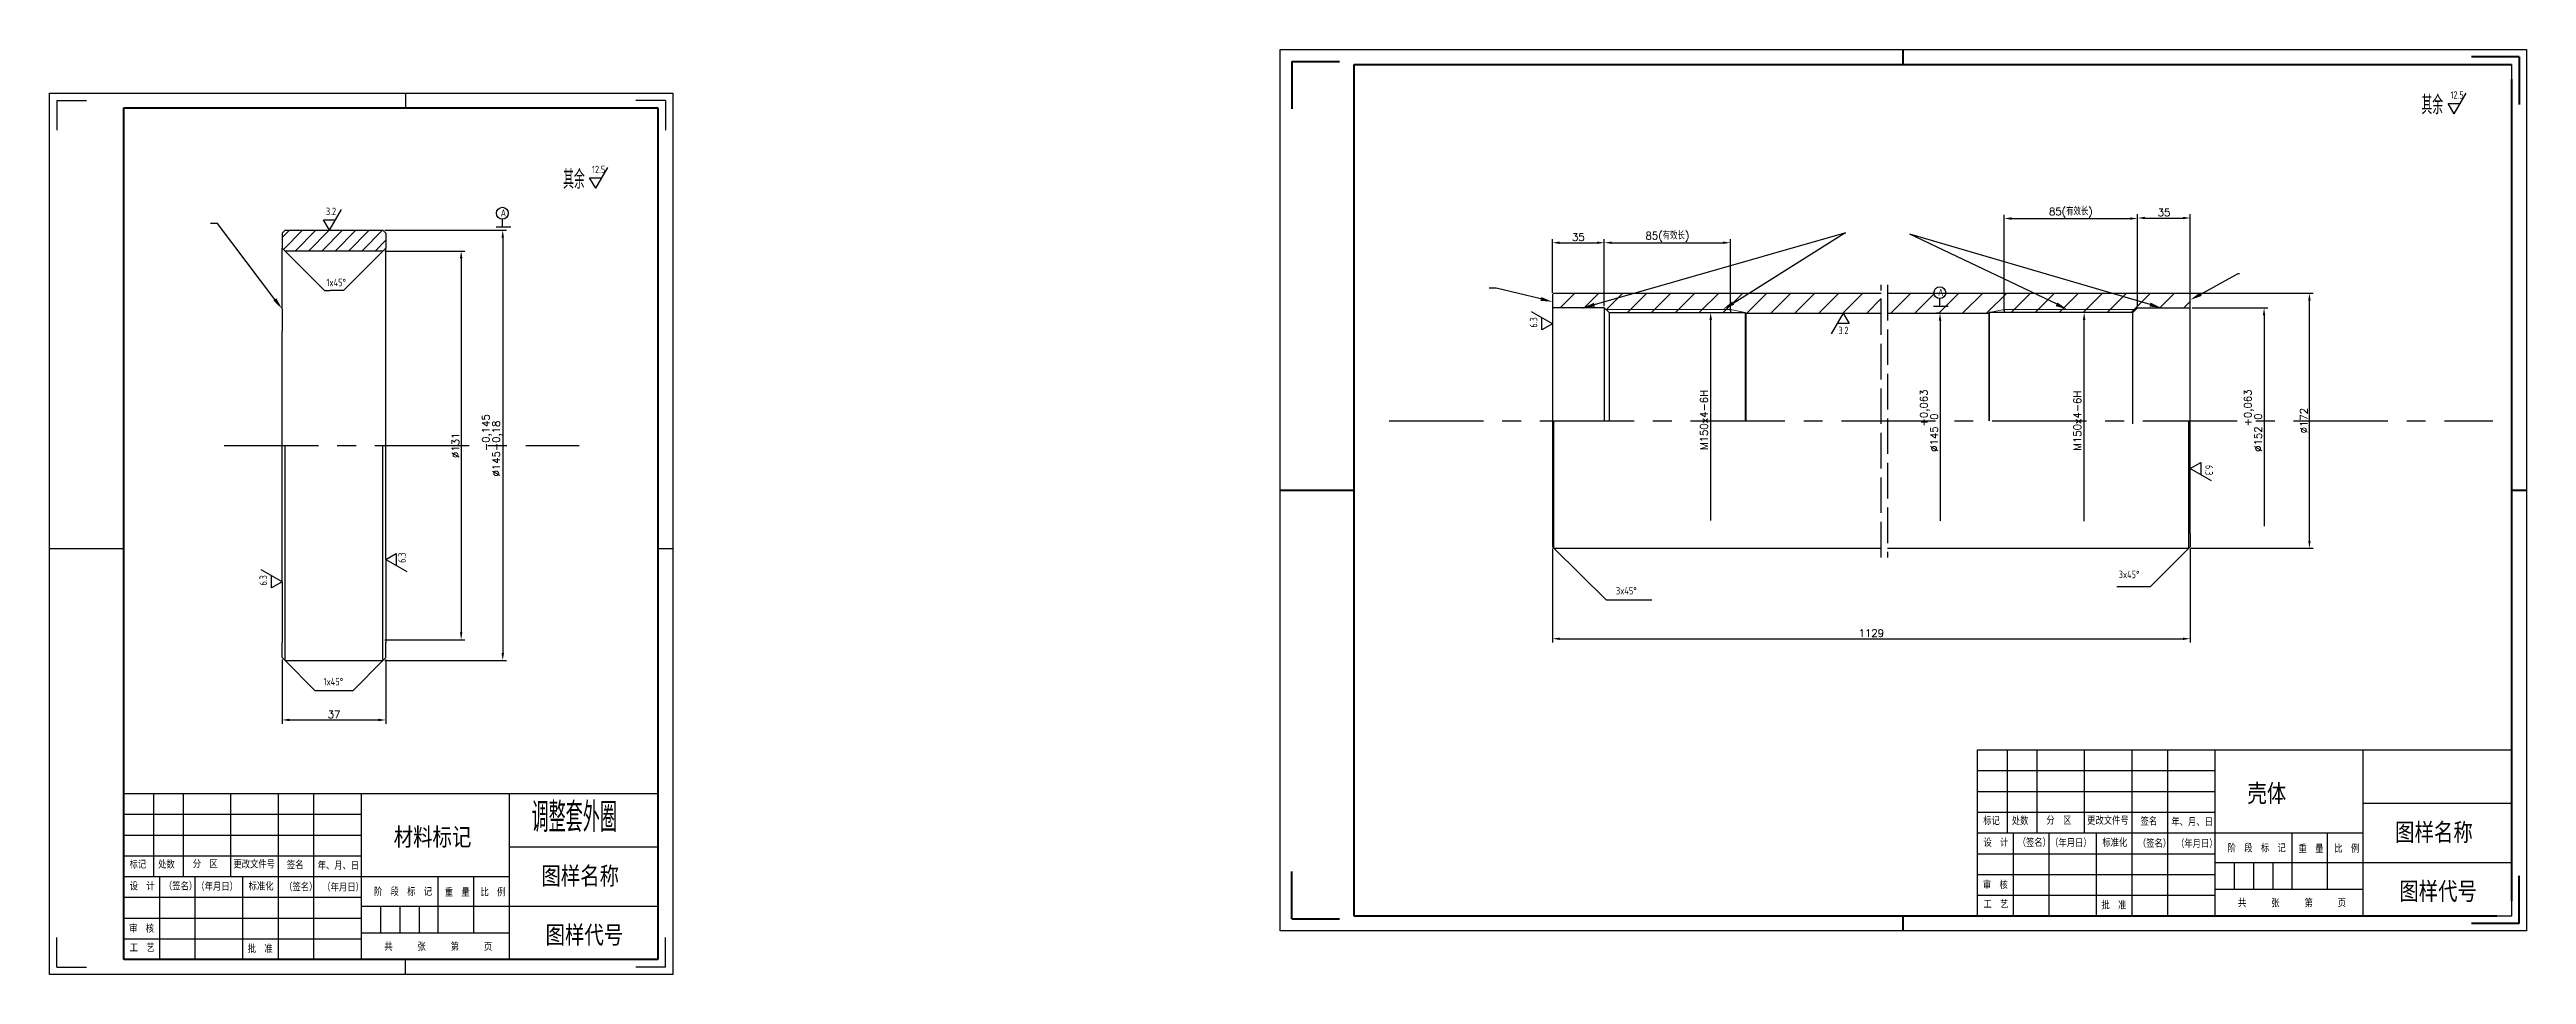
# Model space of a CAD drawing. Header units: millimetres. Extents: x 436 to 5898, y 1945 to 3729.
# Drawn here: x 1059 to 1893, y 2532 to 2844 of the extents above; entities that cross this region are included whole.
import ezdxf
from ezdxf import colors
from ezdxf.entities.mleader import LeaderData, LeaderLine
from ezdxf.math import Vec2, Vec3

# ---------------------------------------------------------------- set-up
doc = ezdxf.new("R2010")
doc.units = ezdxf.units.MM
doc.linetypes.add('ACAD_ISO02W100', pattern=[15, 12, -3])
doc.linetypes.add('CENTER', pattern=[50.8, 31.75, -6.35, 6.35, -6.35])
for name, color, linetype, lineweight in [('中心线层', 1, 'CENTER', 25), ('剖面线', 2, 'Continuous', 15), ('总内框线', 7, 'Continuous', 50), ('总外框线', 7, 'Continuous', 30), ('标注层', 3, 'Continuous', 25), ('细线层', 6, 'Continuous', 20), ('虚线层', 4, 'ACAD_ISO02W100', 25)]:
    doc.layers.add(name, color=color, linetype=linetype, lineweight=lineweight)
doc.styles.get("Standard").update_dxf_attribs({"font": 'txt', "bigfont": 'gbcbig.shx'})
doc.styles.add('陈杰（2）', font='gbenor.shx', dxfattribs={"width": 0.8, "bigfont": 'gbcbig.shx'})
doc.dimstyles.new('123', dxfattribs={"dimtxt": 2.5, "dimasz": 2.5, "dimexe": 1.25, "dimexo": 0.625, "dimtad": 1, "dimdec": 3, "dimtxsty": 'Standard', "dimcen": 2.5, "dimadec": 0, "dimazin": 0, "dimtol": 1, "dimtp": -0.145, "dimtm": 0.18, "dimtfac": 1, "dimtdec": 3, "dimtmove": 1, "dimatfit": 3, "dimfxl": 1, "dimarcsym": 0})
doc.dimstyles.new('ISO-25', dxfattribs={"dimtxt": 2.5, "dimasz": 2.5, "dimexe": 1.25, "dimexo": 0.625, "dimtad": 1, "dimdec": 3, "dimlfac": 2.222222, "dimtxsty": 'Standard', "dimcen": 2.5, "dimadec": 0, "dimazin": 0, "dimtp": -0.145, "dimtm": 0.18, "dimtfac": 1, "dimtdec": 3, "dimtmove": 1, "dimatfit": 3, "dimfxl": 1, "dimarcsym": 0})
doc.dimstyles.new('壳体', dxfattribs={"dimtxt": 2.5, "dimasz": 2.5, "dimexe": 1.25, "dimexo": 0.625, "dimtad": 1, "dimdec": 1, "dimlfac": 2, "dimtxsty": 'Standard', "dimcen": 2.5, "dimadec": 0, "dimazin": 0, "dimtp": -0.145, "dimtm": 0.18, "dimtfac": 1, "dimtdec": 1, "dimtmove": 1, "dimatfit": 3, "dimfxl": 1, "dimarcsym": 0})

msp = doc.modelspace()

# ---------------------------------------------------------------- texts
at = {"width": 93.0192856, "attachment_point": 1, "style": '陈杰（2）'}
for s, insert, char_height in [('{\\fSimSun|b0|i0|c134|p2;壳体}', (1799.26841, 2596.10786), 6), ('{\\fSimSun|b0|i0|c134|p2;材料标记}', (1174.61732, 2581.4051), 6), ('{\\fSimSun|b0|i0|c134|p2;标记}', (1710.25589, 2585.18658), 2.5), ('{\\fSimSun|b0|i0|c134|p2;处数}', (1719.87703, 2585.20148), 2.5), ('{\\fSimSun|b0|i0|c134|p2;分\u3000区}', (1731.53798, 2585.32564), 2.5), ('{\\fSimSun|b0|i0|c134|p2;更改文件号}', (1745.27275, 2585.27101), 2.5), ('{\\fSimSun|b0|i0|c134|p2;签名}', (1763.25714, 2585.01275), 2.5), ('{\\fSimSun|b0|i0|c134|p2;年、月、日}', (1773.65171, 2584.81906), 2.5), ('{\\fSimSun|b0|i0|c134|p2;图样名称}', (1849.03145, 2582.98146), 6), ('{\\fSimSun|b0|i0|c134|p2;标记}', (1085.6048, 2570.48381), 2.5), ('{\\fSimSun|b0|i0|c134|p2;处数}', (1095.22593, 2570.49871), 2.5), ('{\\fSimSun|b0|i0|c134|p2;分\u3000区}', (1106.88689, 2570.62287), 2.5), ('{\\fSimSun|b0|i0|c134|p2;更改文件号}', (1120.62166, 2570.56824), 2.5), ('{\\fSimSun|b0|i0|c134|p2;设\u3000计}', (1710.31538, 2577.84612), 2.5), ('{\\fSimSun|b0|i0|c134|p2;（签名）}', (1721.85735, 2577.84612), 2.5), ('{\\fSimSun|b0|i0|c134|p2;\u3000（年月日）}', (1729.98262, 2577.73189), 2.5), ('{\\fSimSun|b0|i0|c134|p2;标准化}', (1750.38929, 2577.83122), 2.5), ('{\\fSimSun|b0|i0|c134|p2;（签名）}', (1762.35622, 2577.5829), 2.5), ('{\\fSimSun|b0|i0|c134|p2;（年月日）}', (1775.22407, 2577.48357), 2.5), ('{\\fSimSun|b0|i0|c134|p2;阶\u3000段\u3000标\u3000记}', (1792.60501, 2575.99859), 2.5), ('{\\fSimSun|b0|i0|c134|p2;重\u3000量}', (1816.48787, 2575.77013), 2.5), ('{\\fSimSun|b0|i0|c134|p2;比\u3000例}', (1828.53979, 2575.83966), 2.5), ('{\\fSimSun|b0|i0|c134|p2;设\u3000计}', (1085.66429, 2563.14335), 2.5), ('{\\fSimSun|b0|i0|c134|p2;（签名）}', (1097.20626, 2563.14335), 2.5), ('{\\fSimSun|b0|i0|c134|p2;\u3000（年月日）}', (1105.33153, 2563.02912), 2.5), ('{\\fSimSun|b0|i0|c134|p2;标准化}', (1125.7382, 2563.12845), 2.5), ('{\\fSimSun|b0|i0|c134|p2;签名}', (1138.60605, 2570.30998), 2.5), ('{\\fSimSun|b0|i0|c134|p2;（签名）}', (1137.70513, 2562.88013), 2.5), ('{\\fSimSun|b0|i0|c134|p2;年、月、日}', (1149.00062, 2570.11629), 2.5), ('{\\fSimSun|b0|i0|c134|p2;（年月日）}', (1150.57297, 2562.7808), 2.5), ('{\\fSimSun|b0|i0|c134|p2;图样名称}', (1224.38036, 2568.27869), 6), ('{\\fSimSun|b0|i0|c134|p2;审\u3000核}', (1710.1114, 2563.57743), 2.5), ('{\\fSimSun|b0|i0|c134|p2;图样代号}', (1850.43383, 2563.10561), 6), ('{\\fSimSun|b0|i0|c134|p2;阶\u3000段\u3000标\u3000记}', (1167.95392, 2561.29582), 2.5), ('{\\fSimSun|b0|i0|c134|p2;重\u3000量}', (1191.83678, 2561.06737), 2.5), ('{\\fSimSun|b0|i0|c134|p2;比\u3000例}', (1203.8887, 2561.1369), 2.5), ('{\\fSimSun|b0|i0|c134|p2;工\u3000艺}', (1710.31538, 2557.09121), 2.5), ('{\\fSimSun|b0|i0|c134|p2;批\u3000准}', (1750.08332, 2556.77335), 2.5), ('{\\fSimSun|b0|i0|c134|p2;共\u3000\u3000\u3000张\u3000\u3000\u3000第\u3000\u3000\u3000页}', (1796.0982, 2557.47362), 2.5), ('{\\fSimSun|b0|i0|c134|p2;审\u3000核}', (1085.46031, 2548.87466), 2.5), ('{\\fSimSun|b0|i0|c134|p2;图样代号}', (1225.78274, 2548.40284), 6), ('{\\fSimSun|b0|i0|c134|p2;工\u3000艺}', (1085.66429, 2542.38844), 2.5), ('{\\fSimSun|b0|i0|c134|p2;批\u3000准}', (1125.43223, 2542.07058), 2.5), ('{\\fSimSun|b0|i0|c134|p2;共\u3000\u3000\u3000张\u3000\u3000\u3000第\u3000\u3000\u3000页}', (1171.4471, 2542.77086), 2.5)]:
    msp.add_mtext(s, dxfattribs=dict(at, insert=insert, char_height=char_height))
at = {"layer": '总内框线', "insert": (1221.06402, 2590.00513), "char_height": 10, "attachment_point": 1, "style": '陈杰（2）'}
msp.add_mtext_dynamic_manual_height_columns('调整套外圈', width=39.5489791, gutter_width=99.96479, heights=[0], dxfattribs=at)
at = {"layer": '标注层', "char_height": 2.5, "attachment_point": 1, "style": '陈杰（2）'}
for s, width, insert in [('12.5', 12.1429296, (1867.66543, 2829.68195)), ('12.5', 12.1429296, (1241.43626, 2804.59052)), ('3.2', 12.1429296, (1151.78766, 2790.44314)), ('A', 6.3818089, (1210.65242, 2789.96199)), ('1x45°', 12.1429296, (1151.95031, 2766.48688)), ('A', 6.3818089, (1695.0169, 2763.17457)), ('3.2', 12.1429296, (1661.43735, 2750.3347)), ('3x45°', 12.1429296, (1586.48962, 2662.60957)), ('3x45°', 12.1429296, (1755.89633, 2668.08886)), ('1x45°', 12.1429296, (1150.99739, 2631.9702))]:
    msp.add_mtext_dynamic_manual_height_columns(s, width=width, gutter_width=99.96479, heights=[0], dxfattribs=dict(at, insert=insert))
at = {"layer": '标注层', "char_height": 6.3335, "width": 11.0974874, "attachment_point": 1, "style": '陈杰（2）'}
for insert in [(1857.93354, 2828.24616), (1231.70437, 2803.15473)]:
    msp.add_mtext('其余', dxfattribs=dict(at, insert=insert))
at = {"layer": '标注层', "char_height": 2.5, "attachment_point": 1, "style": '陈杰（2）'}
for insert, rotation in [((1557.46421, 2750.01545), 90), ((1787.62591, 2703.74563), 270), ((1176.18633, 2670.75032), 90), ((1129.39743, 2663.09905), 90)]:
    msp.add_mtext_dynamic_manual_height_columns('6.3', width=12.1429296, gutter_width=99.96479, heights=[0], dxfattribs=dict(at, insert=insert, rotation=rotation))
at = {"layer": '标注层', "char_height": 2.5, "attachment_point": 5, "rotation": 90}
for s, insert in [('M150x4-6H', (1616.15757, 2718.91119)), ('%%C145\\S+0,063^  0;', (1691.95108, 2718.6721)), ('M150x4-6H', (1741.96155, 2718.6721)), ('%%C152\\S+0,063^  0;', (1801.12942, 2718.6721))]:
    msp.add_mtext(s, dxfattribs=dict(at, insert=insert))

# ---------------------------------------------------------------- blocks, each defined once
blk = doc.blocks.new('*D14')
at = {"layer": 'Defpoints', "color": 0, "transparency": 16777216}
for p in [(1779.53, 2761.67), (1820.17, 2761.67), (1779.53, 2675.67)]:
    blk.add_point(p, dxfattribs=at)
at = {"layer": '标注层', "color": 0, "lineweight": -2, "transparency": 16777216}
for p, q in [((1780.15, 2761.67), (1821.42, 2761.67)), ((1820.17, 2678.17), (1820.17, 2759.17)), ((1780.15, 2675.67), (1821.42, 2675.67))]:
    blk.add_line(p, q, dxfattribs=at)
at = {"layer": '标注层', "color": 0, "transparency": 16777216}
for points in [[(1819.75, 2759.17), (1820.58, 2759.17), (1820.17, 2761.67)], [(1819.75, 2678.17), (1820.58, 2678.17), (1820.17, 2675.67)]]:
    blk.add_solid(points, dxfattribs=at)
at = {"layer": '标注层', "color": 0, "transparency": 16777216, "insert": (1818.29, 2718.67), "char_height": 2.5, "attachment_point": 5, "rotation": 90}
blk.add_mtext('%%C172', dxfattribs=at)
blk = doc.blocks.new('*D15')
at = {"layer": 'Defpoints', "color": 0, "transparency": 16777216}
for p in [(1625.07, 2778.64), (1582.57, 2756.67), (1625.07, 2755.09)]:
    blk.add_point(p, dxfattribs=at)
at = {"layer": '标注层', "color": 0, "lineweight": -2, "transparency": 16777216}
for p, q in [((1582.57, 2757.3), (1582.57, 2779.89)), ((1625.07, 2755.71), (1625.07, 2779.89)), ((1585.07, 2778.64), (1622.57, 2778.64))]:
    blk.add_line(p, q, dxfattribs=at)
at = {"layer": '标注层', "color": 0, "transparency": 16777216}
for points in [[(1585.07, 2779.06), (1585.07, 2778.23), (1582.57, 2778.64)], [(1622.57, 2779.06), (1622.57, 2778.23), (1625.07, 2778.64)]]:
    blk.add_solid(points, dxfattribs=at)
at = {"layer": '标注层', "color": 0, "transparency": 16777216, "insert": (1603.82, 2780.6), "char_height": 2.5, "attachment_point": 5}
blk.add_mtext('85(有效长)', dxfattribs=at)
blk = doc.blocks.new('*D32')
at = {"layer": 'Defpoints', "color": 0, "transparency": 16777216}
for p in [(1171, 2775.84), (1171, 2644.84), (1197.35, 2644.84)]:
    blk.add_point(p, dxfattribs=at)
at = {"layer": '标注层', "color": 0, "lineweight": -2, "transparency": 16777216}
for p, q in [((1171.62, 2775.84), (1198.6, 2775.84)), ((1197.35, 2773.34), (1197.35, 2647.34)), ((1171.62, 2644.84), (1198.6, 2644.84))]:
    blk.add_line(p, q, dxfattribs=at)
at = {"layer": '标注层', "color": 0, "transparency": 16777216}
for points in [[(1196.94, 2773.34), (1197.77, 2773.34), (1197.35, 2775.84)], [(1196.94, 2647.34), (1197.77, 2647.34), (1197.35, 2644.84)]]:
    blk.add_solid(points, dxfattribs=at)
at = {"layer": '标注层', "color": 0, "transparency": 16777216, "insert": (1195.48, 2710.34), "char_height": 2.5, "attachment_point": 5, "rotation": 90}
blk.add_mtext('%%C131', dxfattribs=at)
blk = doc.blocks.new('*D33')
at = {"layer": 'Defpoints', "color": 0, "transparency": 16777216}
for p in [(1137, 2638.84), (1172, 2638.84), (1172, 2617.81)]:
    blk.add_point(p, dxfattribs=at)
at = {"layer": '标注层', "color": 0, "lineweight": -2, "transparency": 16777216}
for p, q in [((1137, 2638.22), (1137, 2616.56)), ((1172, 2638.22), (1172, 2616.56)), ((1139.5, 2617.81), (1169.5, 2617.81))]:
    blk.add_line(p, q, dxfattribs=at)
at = {"layer": '标注层', "color": 0, "transparency": 16777216}
for points in [[(1139.5, 2618.23), (1139.5, 2617.4), (1137, 2617.81)], [(1169.5, 2618.23), (1169.5, 2617.4), (1172, 2617.81)]]:
    blk.add_solid(points, dxfattribs=at)
at = {"layer": '标注层', "color": 0, "transparency": 16777216, "insert": (1154.5, 2619.69), "char_height": 2.5, "attachment_point": 5}
blk.add_mtext('37', dxfattribs=at)
blk = doc.blocks.new('*D34')
at = {"layer": 'Defpoints', "color": 0, "transparency": 16777216}
for p in [(1171, 2782.84), (1171, 2637.84), (1211.37, 2637.84)]:
    blk.add_point(p, dxfattribs=at)
at = {"layer": '标注层', "color": 0, "lineweight": -2, "transparency": 16777216}
for p, q in [((1171.62, 2782.84), (1212.62, 2782.84)), ((1211.37, 2780.34), (1211.37, 2640.34)), ((1171.62, 2637.84), (1212.62, 2637.84))]:
    blk.add_line(p, q, dxfattribs=at)
at = {"layer": '标注层', "color": 0, "transparency": 16777216}
for points in [[(1210.95, 2780.34), (1211.78, 2780.34), (1211.37, 2782.84)], [(1210.95, 2640.34), (1211.78, 2640.34), (1211.37, 2637.84)]]:
    blk.add_solid(points, dxfattribs=at)
at = {"layer": '标注层', "color": 0, "transparency": 16777216, "insert": (1207.41, 2710.34), "char_height": 2.5, "attachment_point": 5, "rotation": 90}
blk.add_mtext('%%C145\\S-0,145^ -0,18;', dxfattribs=at)
blk = doc.blocks.new('*D37')
at = {"layer": 'Defpoints', "color": 0, "transparency": 16777216}
for p in [(1582.57, 2778.64), (1565.07, 2761.17), (1582.57, 2756.67)]:
    blk.add_point(p, dxfattribs=at)
at = {"layer": '标注层', "color": 0, "lineweight": -2, "transparency": 16777216}
for p, q in [((1565.07, 2761.8), (1565.07, 2779.89)), ((1582.57, 2757.3), (1582.57, 2779.89)), ((1567.57, 2778.64), (1580.07, 2778.64))]:
    blk.add_line(p, q, dxfattribs=at)
at = {"layer": '标注层', "color": 0, "transparency": 16777216}
for points in [[(1567.57, 2779.06), (1567.57, 2778.23), (1565.07, 2778.64)], [(1580.07, 2779.06), (1580.07, 2778.23), (1582.57, 2778.64)]]:
    blk.add_solid(points, dxfattribs=at)
at = {"layer": '标注层', "color": 0, "transparency": 16777216, "insert": (1573.82, 2780.52), "char_height": 2.5, "attachment_point": 5}
blk.add_mtext('35', dxfattribs=at)
blk = doc.blocks.new('*D40')
at = {"layer": 'Defpoints', "color": 0, "transparency": 16777216}
for p in [(1780.03, 2786.97), (1762.28, 2756.67), (1780.03, 2756.67)]:
    blk.add_point(p, dxfattribs=at)
at = {"layer": '标注层', "color": 0, "lineweight": -2, "transparency": 16777216}
for p, q in [((1762.28, 2757.3), (1762.28, 2788.22)), ((1780.03, 2757.3), (1780.03, 2788.22)), ((1764.78, 2786.97), (1777.53, 2786.97))]:
    blk.add_line(p, q, dxfattribs=at)
at = {"layer": '标注层', "color": 0, "transparency": 16777216}
for points in [[(1764.78, 2787.38), (1764.78, 2786.55), (1762.28, 2786.97)], [(1777.53, 2787.38), (1777.53, 2786.55), (1780.03, 2786.97)]]:
    blk.add_solid(points, dxfattribs=at)
at = {"layer": '标注层', "color": 0, "transparency": 16777216, "insert": (1771.15, 2788.84), "char_height": 2.5, "attachment_point": 5}
blk.add_mtext('35', dxfattribs=at)
blk = doc.blocks.new('*D41')
at = {"layer": 'Defpoints', "color": 0, "transparency": 16777216}
for p in [(1762.28, 2786.8), (1717.28, 2755.09), (1762.28, 2756.67)]:
    blk.add_point(p, dxfattribs=at)
at = {"layer": '标注层', "color": 0, "lineweight": -2, "transparency": 16777216}
for p, q in [((1717.28, 2755.71), (1717.28, 2788.05)), ((1762.28, 2757.3), (1762.28, 2788.05)), ((1719.78, 2786.8), (1759.78, 2786.8))]:
    blk.add_line(p, q, dxfattribs=at)
at = {"layer": '标注层', "color": 0, "transparency": 16777216}
for points in [[(1719.78, 2787.21), (1719.78, 2786.38), (1717.28, 2786.8)], [(1759.78, 2787.21), (1759.78, 2786.38), (1762.28, 2786.8)]]:
    blk.add_solid(points, dxfattribs=at)
at = {"layer": '标注层', "color": 0, "transparency": 16777216, "insert": (1739.78, 2788.75), "char_height": 2.5, "attachment_point": 5}
blk.add_mtext('85(有效长)', dxfattribs=at)
blk = doc.blocks.new('*D42')
at = {"layer": 'Defpoints', "color": 0, "transparency": 16777216}
for p in [(1565.07, 2676.17), (1780.03, 2676.17), (1780.03, 2645.18)]:
    blk.add_point(p, dxfattribs=at)
at = {"layer": '标注层', "color": 0, "lineweight": -2, "transparency": 16777216}
for p, q in [((1565.07, 2675.55), (1565.07, 2643.93)), ((1780.03, 2675.55), (1780.03, 2643.93)), ((1567.57, 2645.18), (1777.53, 2645.18))]:
    blk.add_line(p, q, dxfattribs=at)
at = {"layer": '标注层', "color": 0, "transparency": 16777216}
for points in [[(1567.57, 2645.59), (1567.57, 2644.76), (1565.07, 2645.18)], [(1777.53, 2645.59), (1777.53, 2644.76), (1780.03, 2645.18)]]:
    blk.add_solid(points, dxfattribs=at)
at = {"layer": '标注层', "color": 0, "transparency": 16777216, "insert": (1672.55, 2647.05), "char_height": 2.5, "attachment_point": 5}
blk.add_mtext('1129', dxfattribs=at)

# ---------------------------------------------------------------- dimensions: what is measured, and where the dimension line sits
at = {"layer": '标注层'}
for base, p1, p2, text, dimstyle, picture, middle in [((1762.2751, 2786.79516), (1717.2751, 2755.0896), (1762.2751, 2756.6721), '85(有效长)', '壳体', '*D41', (1739.7751, 2788.75288)), ((1780.0251, 2786.96683), (1762.2751, 2756.6721), (1780.0251, 2756.6721), '35', '壳体', '*D40', (1771.1501, 2788.84183)), ((1625.06503, 2778.64389), (1582.56503, 2756.6721), (1625.06503, 2755.0896), '85(有效长)', '壳体', '*D15', (1603.81503, 2780.60161)), ((1780.0251, 2645.17653), (1565.06503, 2676.1721), (1780.0251, 2676.1721), '1129', '壳体', '*D42', (1672.54506, 2647.05153)), ((1171.99824, 2617.81362), (1136.99824, 2638.84233), (1171.99824, 2638.84233), '37', 'ISO-25', '*D33', (1154.49824, 2619.68862))]:
    dim = msp.add_linear_dim(base=base, p1=p1, p2=p2, text=text, dimstyle=dimstyle, dxfattribs=at)
    dim.commit()
    dim.dimension.update_dxf_attribs({"geometry": picture, "text_midpoint": middle})
for base, p1, p2, text, dimstyle, picture, middle in [((1211.36671, 2637.84233), (1170.99824, 2782.84233), (1170.99824, 2637.84233), '%%C<>', '123', '*D34', (1207.40838, 2710.34233)), ((1197.35268, 2644.84233), (1170.99824, 2775.84233), (1170.99824, 2644.84233), '%%C131', 'ISO-25', '*D32', (1195.47768, 2710.34233)), ((1820.16666, 2761.6721), (1779.5251, 2675.6721), (1779.5251, 2761.6721), '%%C<>', '壳体', '*D14', (1818.29166, 2718.6721))]:
    dim = msp.add_linear_dim(base=base, p1=p1, p2=p2, angle=90, text=text, dimstyle=dimstyle, dxfattribs=at)
    dim.commit()
    dim.dimension.update_dxf_attribs({"geometry": picture, "text_midpoint": middle})
dim = msp.add_linear_dim(base=(1582.56503, 2778.64389), p1=(1565.06503, 2761.1721), p2=(1582.56503, 2756.6721), dimstyle='壳体', dxfattribs=at)
dim.commit()
dim.dimension.update_dxf_attribs({"geometry": '*D37', "text_midpoint": (1573.81503, 2780.51889)})

# ---------------------------------------------------------------- hatches: boundary and pattern name
h = msp.add_hatch()
h.set_pattern_fill('ANSI31', color=2)
h.paths.add_polyline_path([(1171.99824, 2781.84233), (1170.99824, 2782.84233), (1137.99824, 2782.84233), (1136.99824, 2781.84233), (1136.99824, 2776.84233), (1137.99824, 2775.84233), (1170.99824, 2775.84233), (1171.99824, 2776.84233)])
at = {"layer": '剖面线'}
h = msp.add_hatch(dxfattribs=at)
h.set_pattern_fill('ANSI31', color=256, scale=1.8)
h.set_pattern_definition([(45, (-1047.487, -513.1454), (-4.041115, 4.041115), [])])
h.paths.add_polyline_path([(1675.89992, 2761.6721), (1565.56503, 2761.6721), (1565.06503, 2761.1721), (1565.06503, 2756.6721), (1575.06503, 2756.6721), (1575.3918, 2756.6721), (1582.56503, 2756.6721), (1583.06503, 2756.1721), (1622.56503, 2756.1721), (1625.06503, 2756.1721), (1630.06503, 2755.0896), (1630.23253, 2754.9221), (1675.89992, 2754.9221)])
h.paths.add_polyline_path([(1625.06503, 2756.1721), (1622.56503, 2756.1721), (1583.06503, 2756.1721), (1584.14753, 2755.0896), (1622.56503, 2755.0896), (1625.06503, 2755.0896)], flags=17)
h.paths.add_polyline_path([(1678.00072, 2761.6721), (1678.00072, 2754.9221), (1712.1076, 2754.9221), (1712.2751, 2755.0896), (1717.2751, 2756.1721), (1719.7751, 2756.1721), (1761.7751, 2756.1721), (1762.2751, 2756.6721), (1780.0251, 2756.6721), (1780.0251, 2761.1721), (1779.5251, 2761.6721)])
h.paths.add_polyline_path([(1761.7751, 2756.1721), (1719.7751, 2756.1721), (1717.2751, 2756.1721), (1717.2751, 2755.0896), (1719.7751, 2755.0896), (1760.6926, 2755.0896)], flags=17)

# ---------------------------------------------------------------- linework, layer by layer
for p, q in [((1888.30106, 2838.74605), (1888.30106, 2653.74605)), ((1061.14997, 2826.54328), (1071.14997, 2826.54328)), ((1061.14997, 2826.54328), (1061.14997, 2816.54328)), ((1266.16358, 2826.54865), (1256.16358, 2826.54865)), ((1266.16358, 2826.54865), (1266.16358, 2816.54865)), ((1137.99824, 2782.84233), (1136.99824, 2781.84233)), ((1136.99824, 2781.84233), (1136.99824, 2776.84233)), ((1137.99824, 2782.84233), (1170.99824, 2782.84233)), ((1170.99824, 2782.84233), (1171.99824, 2781.84233)), ((1171.99824, 2781.84233), (1171.99824, 2776.84233)), ((1137.99824, 2775.84233), (1136.99824, 2776.84233)), ((1136.99824, 2756.34233), (1136.99824, 2776.84233)), ((1170.99824, 2775.84233), (1137.99824, 2775.84233)), ((1170.99824, 2775.84233), (1171.99824, 2776.84233)), ((1171.99824, 2756.34233), (1171.99824, 2776.84233)), ((1136.99824, 2756.34233), (1136.99824, 2748.84233)), ((1171.99824, 2748.84233), (1171.99824, 2756.34233)), ((1565.56503, 2761.6721), (1565.06503, 2761.1721)), ((1565.06503, 2761.1721), (1565.06503, 2676.1721)), ((1575.06503, 2756.6721), (1565.06503, 2756.6721)), ((1565.56503, 2761.6721), (1675.89992, 2761.6721)), ((1575.06503, 2756.6721), (1575.3918, 2756.6721)), ((1582.56503, 2756.6721), (1575.3918, 2756.6721)), ((1582.56503, 2756.6721), (1584.14753, 2755.0896)), ((1582.56503, 2756.6721), (1582.56503, 2718.6721)), ((1584.14753, 2755.0896), (1622.56503, 2755.0896)), ((1584.14753, 2755.0896), (1584.14753, 2718.6721)), ((1622.56503, 2755.0896), (1630.06503, 2755.0896)), ((1625.06503, 2756.1721), (1625.06503, 2755.0896)), ((1630.06503, 2755.0896), (1630.06503, 2718.6721)), ((1630.06503, 2755.0896), (1630.23253, 2754.9221)), ((1630.23253, 2754.9221), (1675.89992, 2754.9221)), ((1630.23253, 2754.9221), (1630.23253, 2718.6721)), ((1678.00072, 2761.6721), (1779.5251, 2761.6721)), ((1678.00072, 2754.9221), (1712.1076, 2754.9221)), ((1712.2751, 2755.0896), (1712.1076, 2754.9221)), ((1712.1076, 2754.9221), (1712.1076, 2718.6721)), ((1719.7751, 2755.0896), (1712.2751, 2755.0896)), ((1712.2751, 2755.0896), (1712.2751, 2718.6721)), ((1717.2751, 2756.1721), (1717.2751, 2755.0896)), ((1760.6926, 2755.0896), (1719.7751, 2755.0896)), ((1762.2751, 2756.6721), (1760.6926, 2755.0896)), ((1760.6926, 2717.5896), (1760.6926, 2755.0896)), ((1762.2751, 2756.6721), (1780.0251, 2756.6721)), ((1779.5251, 2761.6721), (1780.0251, 2761.1721)), ((1780.0251, 2680.6721), (1780.0251, 2761.1721)), ((1136.99824, 2671.84233), (1136.99824, 2748.84233)), ((1171.99824, 2671.84233), (1171.99824, 2748.84233)), ((1565.56503, 2675.6721), (1565.56503, 2718.6721)), ((1779.5251, 2675.6721), (1779.5251, 2718.6721)), ((1137.99824, 2637.84233), (1137.99824, 2710.34233)), ((1170.99824, 2637.84233), (1170.99824, 2710.34233)), ((1780.0251, 2680.6721), (1780.0251, 2676.1721)), ((1136.99824, 2664.34233), (1136.99824, 2671.84233)), ((1171.99824, 2671.84233), (1171.99824, 2664.34233)), ((1565.56503, 2675.6721), (1565.06503, 2676.1721)), ((1565.56503, 2675.6721), (1675.89992, 2675.6721)), ((1678.00072, 2675.6721), (1779.5251, 2675.6721)), ((1779.5251, 2675.6721), (1780.0251, 2676.1721)), ((1136.99824, 2664.34233), (1136.99824, 2643.84233)), ((1171.99824, 2664.34233), (1171.99824, 2643.84233)), ((1136.99824, 2638.84233), (1136.99824, 2643.84233)), ((1137.99824, 2637.84233), (1136.99824, 2638.84233)), ((1137.99824, 2637.84233), (1170.99824, 2637.84233)), ((1170.99824, 2637.84233), (1171.99824, 2638.84233)), ((1171.99824, 2638.84233), (1171.99824, 2643.84233)), ((1708.30106, 2607.74605), (1888.30106, 2607.74605)), ((1708.30106, 2551.74605), (1708.30106, 2607.74605)), ((1718.30106, 2607.74605), (1718.30106, 2579.74605)), ((1728.30106, 2607.74605), (1728.30106, 2579.74605)), ((1744.30106, 2607.74605), (1744.30106, 2579.74605)), ((1760.30106, 2607.74605), (1760.30106, 2579.74605)), ((1772.30106, 2607.74605), (1772.30106, 2551.74605)), ((1788.30106, 2607.74605), (1788.30106, 2551.74605)), ((1838.30106, 2551.74605), (1838.30106, 2607.74605)), ((1888.30106, 2607.74605), (1888.30106, 2551.74605)), ((1708.30106, 2600.74605), (1788.30106, 2600.74605)), ((1083.64997, 2593.04328), (1263.64997, 2593.04328)), ((1083.64997, 2537.04328), (1083.64997, 2593.04328)), ((1093.64997, 2593.04328), (1093.64997, 2565.04328)), ((1103.64997, 2593.04328), (1103.64997, 2565.04328)), ((1119.64997, 2593.04328), (1119.64997, 2565.04328)), ((1135.64997, 2593.04328), (1135.64997, 2565.04328)), ((1147.64997, 2593.04328), (1147.64997, 2537.04328)), ((1163.64997, 2593.04328), (1163.64997, 2537.04328)), ((1213.64997, 2537.04328), (1213.64997, 2593.04328)), ((1708.30106, 2593.74605), (1788.30106, 2593.74605)), ((1838.30106, 2589.74605), (1888.30106, 2589.74605)), ((1083.64997, 2586.04328), (1163.64997, 2586.04328)), ((1708.30106, 2586.74605), (1788.30106, 2586.74605)), ((1708.30106, 2579.74605), (1838.30106, 2579.74605)), ((1720.30106, 2579.74605), (1720.30106, 2551.74605)), ((1732.30106, 2579.74605), (1732.30106, 2551.74605)), ((1748.30106, 2579.74605), (1748.30106, 2551.74605)), ((1760.30106, 2579.74605), (1760.30106, 2551.74605)), ((1814.30106, 2560.74605), (1814.30106, 2579.74605)), ((1826.30106, 2560.74605), (1826.30106, 2579.74605)), ((1083.64997, 2579.04328), (1163.64997, 2579.04328)), ((1083.64997, 2572.04328), (1163.64997, 2572.04328)), ((1213.64997, 2575.04328), (1263.64997, 2575.04328)), ((1708.30106, 2572.74605), (1788.30106, 2572.74605)), ((1083.64997, 2565.04328), (1213.64997, 2565.04328)), ((1095.64997, 2565.04328), (1095.64997, 2537.04328)), ((1107.64997, 2565.04328), (1107.64997, 2537.04328)), ((1123.64997, 2565.04328), (1123.64997, 2537.04328)), ((1135.64997, 2565.04328), (1135.64997, 2537.04328)), ((1189.64997, 2546.04328), (1189.64997, 2565.04328)), ((1201.64997, 2546.04328), (1201.64997, 2565.04328)), ((1708.30106, 2565.74605), (1788.30106, 2565.74605)), ((1788.30106, 2569.74605), (1838.30106, 2569.74605)), ((1794.80106, 2569.74605), (1794.80106, 2560.74605)), ((1801.30106, 2569.74605), (1801.30106, 2560.74605)), ((1807.80106, 2569.74605), (1807.80106, 2560.74605)), ((1838.30106, 2569.74605), (1888.30106, 2569.74605)), ((1083.64997, 2558.04328), (1163.64997, 2558.04328)), ((1163.64997, 2555.04328), (1213.64997, 2555.04328)), ((1170.14997, 2555.04328), (1170.14997, 2546.04328)), ((1176.64997, 2555.04328), (1176.64997, 2546.04328)), ((1183.14997, 2555.04328), (1183.14997, 2546.04328)), ((1213.64997, 2555.04328), (1263.64997, 2555.04328)), ((1708.30106, 2558.74605), (1788.30106, 2558.74605)), ((1788.30106, 2560.74605), (1838.30106, 2560.74605)), ((1083.64997, 2551.04328), (1163.64997, 2551.04328)), ((1163.64997, 2546.04328), (1213.64997, 2546.04328)), ((1888.30106, 2551.74605), (1708.30106, 2551.74605)), ((1061.14997, 2534.54328), (1061.14997, 2544.54328)), ((1083.64997, 2544.04328), (1163.64997, 2544.04328)), ((1266.16358, 2534.53792), (1266.16358, 2544.53792)), ((1061.14997, 2534.54328), (1071.14997, 2534.54328)), ((1266.16358, 2534.53792), (1256.16358, 2534.53792))]:
    msp.add_line(p, q)
at = {"layer": '中心线层'}
for p, q in [((1510.04725, 2718.6721), (1881.94442, 2718.6721)), ((1117.49361, 2710.34233), (1237.14596, 2710.34233))]:
    msp.add_line(p, q, dxfattribs=at)
at = {"layer": '总内框线'}
for p, q in [((1477.30106, 2839.74605), (1477.30106, 2823.74605)), ((1477.30106, 2839.74605), (1493.30106, 2839.74605)), ((1498.30106, 2551.74605), (1498.30106, 2838.74605)), ((1498.30106, 2838.74605), (1888.30106, 2838.74605)), ((1683.30106, 2838.74605), (1683.30106, 2843.74605)), ((1890.80106, 2841.24605), (1874.80106, 2841.24605)), ((1890.80106, 2841.24605), (1890.80106, 2825.24605)), ((1888.30106, 2833.74605), (1888.30106, 2556.74605)), ((1083.64997, 2537.04328), (1083.64997, 2824.04328)), ((1083.64997, 2824.04328), (1263.64997, 2824.04328)), ((1263.64997, 2824.04328), (1263.64997, 2537.04328)), ((1473.30106, 2695.24605), (1498.30106, 2695.24605)), ((1888.30106, 2695.24605), (1893.30106, 2695.24605)), ((1477.30106, 2550.74605), (1477.30106, 2566.74605)), ((1890.80106, 2549.24605), (1890.80106, 2565.24605)), ((1477.30106, 2550.74605), (1493.30106, 2550.74605)), ((1883.30106, 2551.74605), (1498.30106, 2551.74605)), ((1683.30106, 2546.74605), (1683.30106, 2551.74605)), ((1890.80106, 2549.24605), (1874.80106, 2549.24605)), ((1263.64997, 2537.04328), (1083.64997, 2537.04328))]:
    msp.add_line(p, q, dxfattribs=at)
at = {"layer": '总外框线'}
for p, q in [((1473.30106, 2546.74605), (1473.30106, 2843.74605)), ((1473.30106, 2843.74605), (1893.30106, 2843.74605)), ((1893.30106, 2843.74605), (1893.30106, 2546.74605)), ((1058.64997, 2532.04328), (1058.64997, 2829.04328)), ((1058.64997, 2829.04328), (1268.64997, 2829.04328)), ((1178.64997, 2829.04328), (1178.64997, 2824.04328)), ((1268.64997, 2829.04328), (1268.64997, 2532.04328)), ((1058.64997, 2675.54328), (1083.64997, 2675.54328)), ((1263.64997, 2675.54328), (1268.64997, 2675.54328)), ((1893.30106, 2546.74605), (1473.30106, 2546.74605)), ((1268.64997, 2532.04328), (1058.64997, 2532.04328)), ((1178.64997, 2532.04328), (1178.64997, 2537.04328))]:
    msp.add_line(p, q, dxfattribs=at)
at = {"layer": '标注层'}
for p, q in [((1868.90871, 2822.08114), (1866.88496, 2825.58114)), ((1866.88496, 2825.58114), (1870.93246, 2825.58114)), ((1868.90871, 2822.08114), (1872.9562, 2829.08114)), ((1242.67954, 2796.9897), (1240.65579, 2800.4897)), ((1240.65579, 2800.4897), (1244.70329, 2800.4897)), ((1242.67954, 2796.9897), (1246.72703, 2803.9897)), ((1153.03093, 2782.84233), (1157.07843, 2789.84233)), ((1153.03093, 2782.84233), (1151.00719, 2786.34233)), ((1151.00719, 2786.34233), (1155.05468, 2786.34233)), ((1214.09703, 2783.90357), (1209.09703, 2783.90357)), ((1211.25147, 2783.90357), (1211.25147, 2786.5854)), ((1137.99824, 2775.84233), (1151.33936, 2762.5012)), ((1170.99824, 2775.84233), (1157.65712, 2762.5012)), ((1151.33936, 2762.5012), (1153.20524, 2762.5012)), ((1157.65712, 2762.5012), (1153.20524, 2762.5012)), ((1565.06503, 2751.25873), (1558.06503, 2755.30622)), ((1663.06554, 2754.9221), (1659.01805, 2747.9221)), ((1663.06554, 2754.9221), (1665.08929, 2751.4221)), ((1698.46151, 2757.11615), (1693.46151, 2757.11615)), ((1695.22431, 2754.9221), (1694.45108, 2754.9221)), ((1695.61595, 2757.11615), (1695.61595, 2759.79798)), ((1745.80748, 2755.0896), (1743.00322, 2755.0896)), ((1780.6501, 2756.6721), (1806.12942, 2756.6721)), ((1561.56503, 2749.23498), (1561.56503, 2753.28248)), ((1565.06503, 2751.25873), (1561.56503, 2749.23498)), ((1618.44923, 2684.99369), (1618.44923, 2752.82869)), ((1665.08929, 2751.4221), (1661.04179, 2751.4221)), ((1695.70108, 2752.4221), (1695.70108, 2684.9221)), ((1744.25322, 2684.7546), (1744.25322, 2752.5896)), ((1804.87942, 2754.1721), (1804.87942, 2683.1721)), ((1780.0251, 2702.50236), (1783.5251, 2704.5261)), ((1783.5251, 2704.5261), (1783.5251, 2700.47861)), ((1780.0251, 2702.50236), (1787.0251, 2698.45486)), ((1171.99824, 2671.84233), (1175.49824, 2673.86607)), ((1171.99824, 2671.84233), (1178.99824, 2667.79483)), ((1175.49824, 2673.86607), (1175.49824, 2669.81858)), ((1565.56503, 2675.6721), (1583.21728, 2658.29853)), ((1779.5251, 2675.6721), (1766.5195, 2662.6665)), ((1136.99824, 2664.34233), (1129.99824, 2668.38982)), ((1133.49824, 2662.31858), (1133.49824, 2666.36607)), ((1136.99824, 2664.34233), (1133.49824, 2662.31858)), ((1766.5195, 2662.6665), (1755.23625, 2662.6665)), ((1583.21728, 2658.29853), (1598.59182, 2658.29853)), ((1137.99824, 2637.84233), (1148.08554, 2627.75503)), ((1170.99824, 2637.84233), (1160.91095, 2627.75503)), ((1148.08554, 2627.75503), (1160.91095, 2627.75503))]:
    msp.add_line(p, q, dxfattribs=at)
at = {"layer": '标注层', "linetype": 'ByBlock', "lineweight": -2}
for points in [[(1735.17519, 2757.88927), (1685.53806, 2781.48267)], [(1766.45113, 2757.79591), (1685.53806, 2781.48267)]]:
    msp.add_lwpolyline(points, dxfattribs=at)
at = {"layer": '标注层'}
for centre in [(1211.25147, 2788.5811), (1695.61595, 2761.79368)]:
    msp.add_circle(centre, 1.9957, dxfattribs=at)
for points in [[(1617.99272, 2752.5896), (1618.82605, 2752.5896), (1618.40938, 2755.0896)], [(1695.28441, 2752.4221), (1696.11775, 2752.4221), (1695.70108, 2754.9221)], [(1735.23448, 2758.49138), (1738.56096, 2756.1721), (1734.6621, 2757.28716)], [(1743.83655, 2752.5896), (1744.66989, 2752.5896), (1744.25322, 2755.0896)], [(1766.63844, 2758.43573), (1770.29002, 2756.6721), (1766.26383, 2757.1561)], [(1804.46275, 2754.1721), (1805.29608, 2754.1721), (1804.87942, 2756.6721)]]:
    msp.add_solid(points, dxfattribs=at)
at = {"layer": '细线层'}
for p, q in [((1622.56503, 2756.1721), (1583.06503, 2756.1721)), ((1622.56503, 2756.1721), (1625.06503, 2756.1721)), ((1625.06503, 2756.1721), (1630.06503, 2755.0896)), ((1717.2751, 2756.1721), (1712.2751, 2755.0896)), ((1719.7751, 2756.1721), (1717.2751, 2756.1721)), ((1719.7751, 2756.1721), (1761.7751, 2756.1721))]:
    msp.add_line(p, q, dxfattribs=at)
at = {"layer": '虚线层'}
for p, q in [((1675.89992, 2672.57028), (1675.89992, 2764.44274)), ((1678.00072, 2764.44274), (1678.00072, 2672.57028))]:
    msp.add_line(p, q, dxfattribs=at)

msp.set_redraw_order([(e.dxf.handle, doc.entitydb.next_handle()) for e in msp.query("TEXT MTEXT ATTDEF DIMENSION ARC_DIMENSION")])  # texts and dimensions are drawn at this point

# ---------------------------------------------------------------- leaders
at = {"layer": '标注层'}
ml = msp.add_multileader_mtext('Standard', dxfattribs=at)
ml.set_content('', color=256)
ml.set_leader_properties()
ml.build(insert=Vec2(0, 0))
ml.multileader.update_dxf_attribs({"text_right_attachment_type": 6, "dogleg_length": 0.36})
ctx = ml.context
ctx.base_point, ctx.plane_origin = Vec3(1110.87947, 2787.13973), Vec3(1136.99824, 2763.62253)
ctx.right_attachment, ctx.text_align_type = 6, 2
notes = []
notes.append((ctx, [(0, (1, 1, 0), (1115.23947, 2785.13973), (-1, 0), 0.36, [(0, [(1136.99824, 2756.34233)], 0, [])])]))
ctx.mtext.insert, ctx.mtext.alignment, ctx.mtext.flow_direction = Vec3(1112.87947, 2789.13973), 3, 5
ml = msp.add_multileader_mtext('Standard', dxfattribs=at)
ml.set_content('', color=256)
ml.set_leader_properties()
ml.build(insert=Vec2(0, 0))
ml.multileader.update_dxf_attribs({"text_right_attachment_type": 6, "dogleg_length": 0.36})
ctx = ml.context
ctx.base_point, ctx.plane_origin = Vec3(1663.94282, 2782.00672), Vec3(1575.3918, 2756.6721)
ctx.right_attachment = 6
notes.append((ctx, [(0, (1, 1, 0), (1663.58282, 2782.00672), (1, 0), 0.36, [(0, [(1575.3918, 2756.6721)], 0, [])])]))
ctx.mtext.insert, ctx.mtext.flow_direction = Vec3(1665.94282, 2784.00672), 5
ml = msp.add_multileader_mtext('Standard', dxfattribs=at)
ml.set_content('', color=256)
ml.set_leader_properties()
ml.build(insert=Vec2(0, 0))
ml.multileader.update_dxf_attribs({"text_right_attachment_type": 6, "dogleg_length": 0.36})
ctx = ml.context
ctx.base_point, ctx.plane_origin = Vec3(1663.94282, 2782.00672), Vec3(1604.39883, 2756.1721)
ctx.right_attachment = 6
notes.append((ctx, [(0, (1, 1, 0), (1663.58282, 2782.00672), (1, 0), 0.36, [(0, [(1622.56503, 2756.1721)], 0, [])])]))
ctx.mtext.insert, ctx.mtext.flow_direction = Vec3(1665.94282, 2784.00672), 5
ml = msp.add_multileader_mtext('Standard', dxfattribs=at)
ml.set_content('', color=256)
ml.set_leader_properties()
ml.build(insert=Vec2(0, 0))
ml.multileader.update_dxf_attribs({"text_right_attachment_type": 6, "dogleg_length": 0.36})
ctx = ml.context
ctx.base_point, ctx.plane_origin = Vec3(1541.79614, 2765.34552), Vec3(1565.06503, 2758.55668)
ctx.right_attachment, ctx.text_align_type = 6, 2
notes.append((ctx, [(0, (1, 1, 0), (1546.15614, 2763.34552), (-1, 0), 0.36, [(0, [(1565.06503, 2758.75773)], 0, [])])]))
ctx.mtext.insert, ctx.mtext.alignment, ctx.mtext.flow_direction = Vec3(1543.79614, 2767.34552), 3, 5
ml = msp.add_multileader_mtext('Standard', dxfattribs=at)
ml.set_content('', color=256)
ml.set_leader_properties()
ml.build(insert=Vec2(0, 0))
ml.multileader.update_dxf_attribs({"text_right_attachment_type": 6, "dogleg_length": 0.36})
ctx = ml.context
ctx.base_point, ctx.plane_origin = Vec3(1796.55173, 2768.22273), Vec3(1780.0251, 2758.66944)
ctx.right_attachment = 6
notes.append((ctx, [(0, (1, 1, 0), (1796.19173, 2768.22273), (1, 0), 0.36, [(0, [(1780.0251, 2759.36973)], 0, [])])]))
ctx.mtext.insert, ctx.mtext.flow_direction = Vec3(1798.55173, 2770.22273), 5
for ctx, leaders in notes:
    for number, flags, end, landing, length, lines in leaders:
        leader = LeaderData()
        leader.index, (leader.has_last_leader_line, leader.has_dogleg_vector, leader.attachment_direction) = number, flags
        leader.last_leader_point, leader.dogleg_vector, leader.dogleg_length = Vec3(end), Vec3(landing), length
        for number, points, colour, breaks in lines:
            line = LeaderLine()
            line.index, line.vertices, line.color, line.breaks = number, Vec3.list(points), colors.encode_raw_color(colour), breaks
            leader.lines.append(line)
        ctx.leaders.append(leader)

doc.saveas('drawing.dxf')
